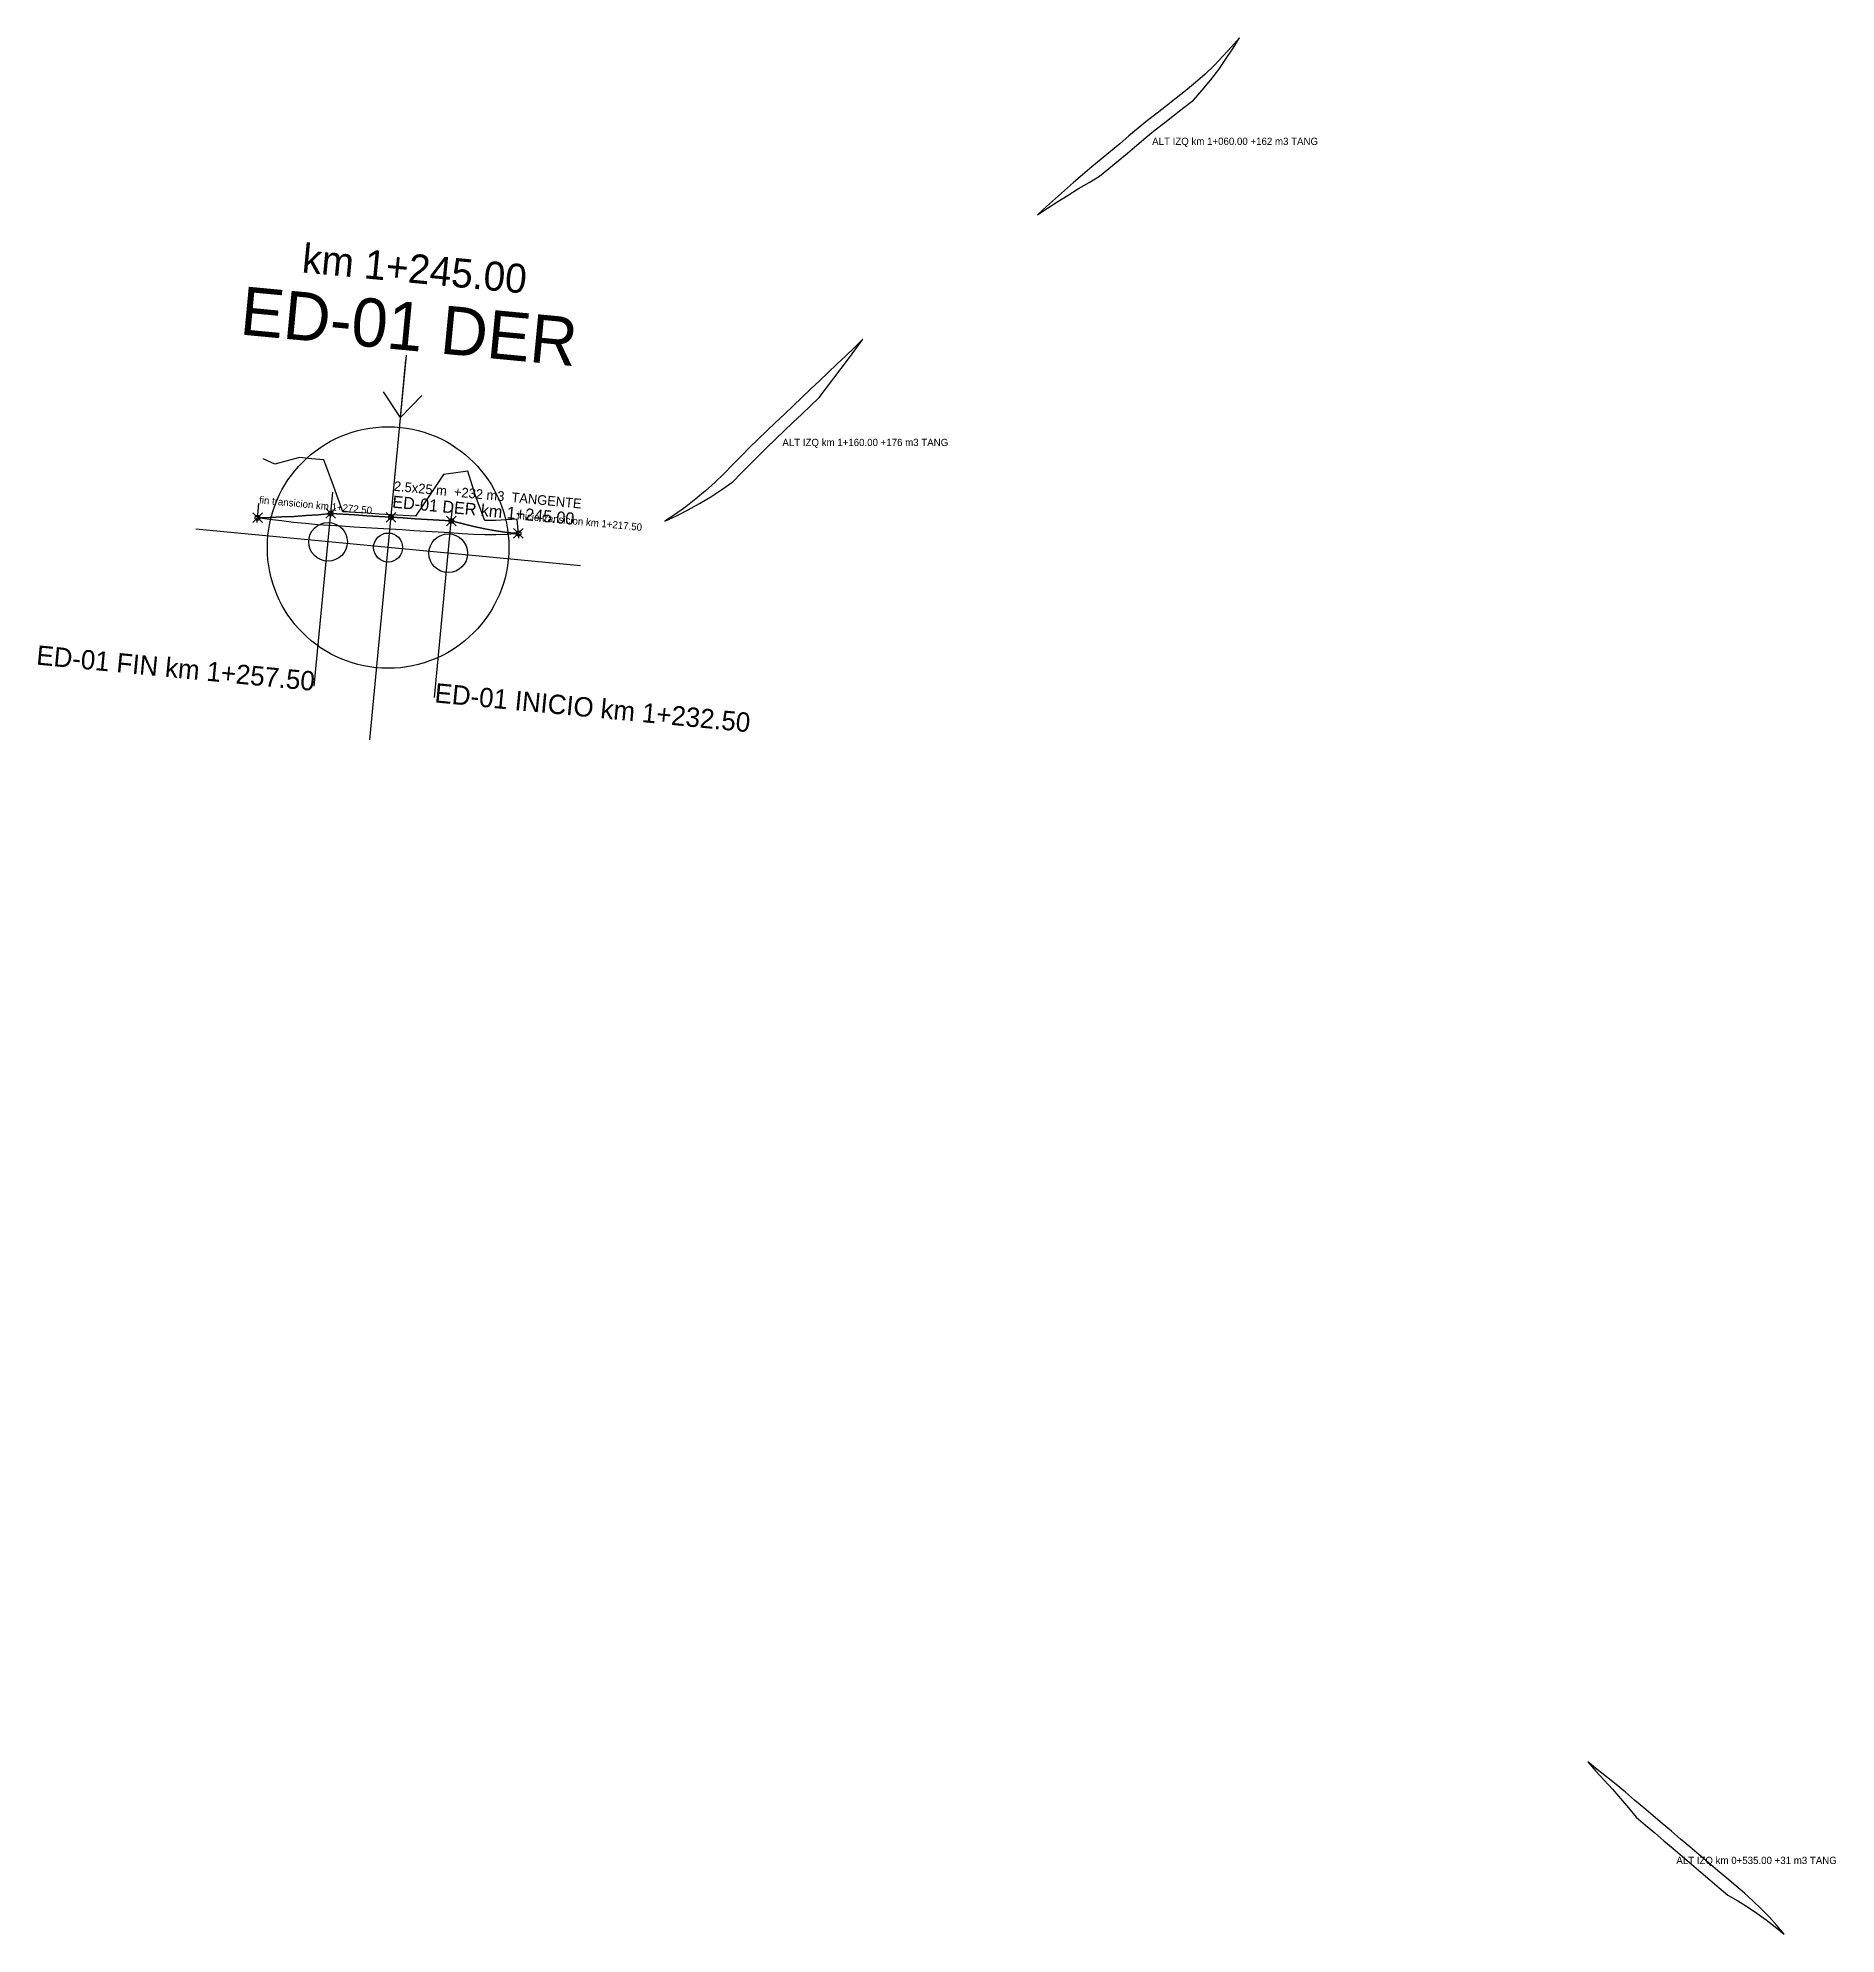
# Model space of a CAD drawing. Extents: x 598419 to 612853, y 9471396 to 9478612.
# Drawn here: x 612481.1 to 612853.4, y 9472425.2 to 9472817.7 of the extents above; entities that cross this region are included whole.
import ezdxf
from ezdxf.enums import TextEntityAlignment as Align

# ---------------------------------------------------------------- set-up
doc = ezdxf.new("R2010")
doc.units = 0
doc.header["$PDMODE"] = 35
doc.header["$PDSIZE"] = 1
for name, color, linetype in [('ENSANCHE_ALTERNATIVAS', 8, 'CONTINUOUS'), ('ENSANCHE_DER', 5, 'CONTINUOUS'), ('ENSANCHE_DER_BORDE_3D', 5, 'CONTINUOUS'), ('ENSANCHE_DER_MARCA', 5, 'CONTINUOUS'), ('ENSANCHE_DER_PUNTOS', 5, 'CONTINUOUS'), ('ENSANCHE_DER_TALUD', 5, 'CONTINUOUS'), ('ENSANCHE_DER_TEXTO', 5, 'CONTINUOUS')]:
    doc.layers.add(name, color=color, linetype=linetype)

msp = doc.modelspace()

# ---------------------------------------------------------------- texts
at = {"layer": 'ENSANCHE_ALTERNATIVAS'}
for s, p in [('ALT IZQ km 1+060.00 +162 m3 TANG', (612711.7617, 9472795.5075)), ('ALT IZQ km 1+160.00 +176 m3 TANG', (612635.2004, 9472733.1859)), ('ALT IZQ km 0+535.00 +31 m3 TANG', (612820.2794, 9472439.7072))]:
    msp.add_text(s, height=1.5, dxfattribs=at).set_placement(p)
at = {"layer": 'ENSANCHE_DER_MARCA'}
for s, height, p in [('km 1+245.00', 6, (612558.783, 9472766.9363)), ('ED-01 DER', 10, (612557.4587, 9472752.999))]:
    msp.add_text(s, height=height, rotation=-5.4276, dxfattribs=at).set_placement(p, align=Align.CENTER)
msp.add_text('ED-01 FIN km 1+257.50', height=4, rotation=-5.4276, dxfattribs=at).set_placement((612538.2044, 9472682.5042), align=Align.RIGHT)
msp.add_text('ED-01 INICIO km 1+232.50', height=4, rotation=-5.4276, dxfattribs=at).set_placement((612563.0923, 9472680.1395))
at = {"layer": 'ENSANCHE_DER_TEXTO'}
for s, height, p in [('2.5x25 m  +232 m3  TANGENTE', 2, (612554.6972, 9472723.9347)), ('fin transicion km 1+272.50', 1.5, (612526.825, 9472721.3211)), ('ED-01 DER km 1+245.00', 2.5, (612554.3662, 9472720.4504)), ('inicio transicion km 1+217.50', 1.5, (612580.2668, 9472718.0749))]:
    msp.add_text(s, height=height, rotation=-5.4276, dxfattribs=at).set_placement(p)

# ---------------------------------------------------------------- linework, layer by layer
at = {"layer": 'ENSANCHE_ALTERNATIVAS'}
for points in [[(612729.8686, 9472817.6571), (612728.1907, 9472815.802), (612726.4818, 9472813.9339), (612724.641, 9472812.0074), (612722.7192, 9472810.1668), (612720.7344, 9472808.4004), (612718.6916, 9472806.712), (612716.7218, 9472805.1705), (612714.7492, 9472803.6324), (612712.7765, 9472802.0944), (612710.8063, 9472800.5534), (612708.8781, 9472798.9621), (612706.9588, 9472797.3601), (612705.0396, 9472795.7581), (612703.1203, 9472794.156), (612701.2011, 9472792.554), (612699.2818, 9472790.952), (612697.3626, 9472789.35), (612695.4503, 9472787.7396), (612693.5845, 9472786.0736), (612691.7186, 9472784.4076), (612689.8528, 9472782.7416), (612687.9869, 9472781.0756), (612687.9869, 9472781.0756), (612690.1198, 9472782.4217), (612692.2526, 9472783.7679), (612694.3855, 9472785.114), (612696.5183, 9472786.4601), (612698.6976, 9472787.7506), (612700.8839, 9472789.0327), (612702.8031, 9472790.6348), (612704.7224, 9472792.2368), (612706.6416, 9472793.8388), (612708.5609, 9472795.4408), (612710.4801, 9472797.0429), (612712.4083, 9472798.6342), (612714.3785, 9472800.1751), (612716.3512, 9472801.7132), (612718.3238, 9472803.2512), (612720.2936, 9472804.7927), (612722.1334, 9472806.8567), (612723.8889, 9472808.9796), (612725.5546, 9472811.1543), (612727.114, 9472813.391), (612728.5089, 9472815.5329), (612729.8686, 9472817.6571)], [(612651.8721, 9472755.2744), (612650.1231, 9472753.576), (612648.3101, 9472751.8527), (612646.4971, 9472750.1293), (612644.6841, 9472748.4059), (612642.8711, 9472746.6826), (612641.0581, 9472744.9592), (612639.2451, 9472743.2358), (612637.4321, 9472741.5125), (612635.6191, 9472739.7891), (612633.8061, 9472738.0657), (612631.9931, 9472736.3424), (612630.1801, 9472734.619), (612628.4006, 9472732.8627), (612626.647, 9472731.0809), (612624.8933, 9472729.2991), (612623.1367, 9472727.5143), (612621.2561, 9472725.6803), (612619.3064, 9472723.92), (612617.2905, 9472722.236), (612615.2113, 9472720.6308), (612613.0719, 9472719.1067), (612610.8755, 9472717.666), (612610.8755, 9472717.666), (612613.3071, 9472718.7628), (612615.7078, 9472719.9615), (612618.0733, 9472721.2615), (612620.3993, 9472722.6617), (612622.6817, 9472724.1611), (612624.9162, 9472725.7583), (612626.6752, 9472727.5455), (612628.4288, 9472729.3273), (612630.1824, 9472731.1091), (612631.9619, 9472732.8654), (612633.7749, 9472734.5888), (612635.5879, 9472736.3121), (612637.4009, 9472738.0355), (612639.2139, 9472739.7589), (612641.0269, 9472741.4822), (612642.8399, 9472743.2056), (612644.3559, 9472745.2212), (612645.872, 9472747.2369), (612647.388, 9472749.2525), (612648.904, 9472751.2681), (612650.42, 9472753.2838), (612651.8721, 9472755.2744)], [(612842.5998, 9472425.2043), (612841.0602, 9472427.0002), (612839.4666, 9472428.7483), (612837.8172, 9472430.4439), (612836.1166, 9472432.0881), (612834.3661, 9472433.6791), (612832.5652, 9472435.2129), (612830.7021, 9472436.7527), (612828.7959, 9472438.3724), (612826.8898, 9472439.9922), (612824.9836, 9472441.6119), (612823.0774, 9472443.2316), (612821.1713, 9472444.8513), (612819.2651, 9472446.471), (612817.359, 9472448.0908), (612815.4528, 9472449.7105), (612813.5466, 9472451.3302), (612811.6405, 9472452.9499), (612809.7343, 9472454.5696), (612807.8085, 9472456.1645), (612805.8505, 9472457.719), (612803.8925, 9472459.2735), (612801.9345, 9472460.8279), (612801.9345, 9472460.8279), (612803.6334, 9472458.9471), (612805.3323, 9472457.0663), (612807.0312, 9472455.1856), (612808.698, 9472453.2643), (612810.3451, 9472451.3183), (612811.9922, 9472449.3722), (612813.8983, 9472447.7525), (612815.8045, 9472446.1328), (612817.7107, 9472444.5131), (612819.6168, 9472442.8933), (612821.523, 9472441.2736), (612823.4292, 9472439.6539), (612825.3353, 9472438.0342), (612827.2415, 9472436.4145), (612829.1476, 9472434.7947), (612830.9731, 9472433.2854), (612832.9898, 9472432.1151), (612834.977, 9472430.8719), (612836.9344, 9472429.5589), (612838.8599, 9472428.177), (612840.7481, 9472426.7241), (612842.5998, 9472425.2043)]]:
    msp.add_lwpolyline(points, close=True, dxfattribs=at)
at = {"layer": 'ENSANCHE_DER'}
msp.add_lwpolyline([(612580.5656, 9472715.0898), (612578.2387, 9472714.9019), (612575.9064, 9472714.802), (612573.572, 9472714.7954), (612571.239, 9472714.8766), (612568.9107, 9472715.0453), (612566.4239, 9472715.203), (612563.9272, 9472715.3565), (612561.4305, 9472715.51), (612558.9339, 9472715.6635), (612556.4372, 9472715.817), (612553.9405, 9472715.9705), (612551.4438, 9472716.1241), (612548.9472, 9472716.2776), (612546.4505, 9472716.4311), (612543.9538, 9472716.5846), (612541.4571, 9472716.7381), (612538.9605, 9472716.8924), (612536.4712, 9472717.1234), (612533.984, 9472717.3763), (612531.5031, 9472717.6957), (612529.0222, 9472718.0151), (612526.5413, 9472718.3346), (612526.5413, 9472718.3346), (612529.0616, 9472718.4299), (612531.5819, 9472718.5253), (612534.1022, 9472718.6207), (612536.6289, 9472718.7825), (612539.1576, 9472718.9663), (612541.6936, 9472719.2269), (612544.1903, 9472719.0734), (612546.687, 9472718.9199), (612549.1836, 9472718.7664), (612551.6803, 9472718.6128), (612554.177, 9472718.4593), (612556.6736, 9472718.3058), (612559.1703, 9472718.1523), (612561.667, 9472717.9988), (612564.1637, 9472717.8453), (612566.6603, 9472717.6918), (612569.1032, 9472717.1197), (612571.3291, 9472716.5408), (612573.5915, 9472716.0452), (612575.8874, 9472715.6352), (612578.2132, 9472715.3178), (612580.5656, 9472715.0898)], close=True, dxfattribs=at)
at = {"layer": 'ENSANCHE_DER_BORDE_3D'}
msp.add_polyline3d([(612580.5656, 9472715.0898, 1394.1833), (612578.2132, 9472715.3178, 1393.9905), (612575.8874, 9472715.6352, 1393.7978), (612573.5915, 9472716.0452, 1393.605), (612571.3291, 9472716.5408, 1393.4123), (612569.1032, 9472717.1197, 1393.2195), (612566.6603, 9472717.6918, 1393.0283), (612564.1637, 9472717.8453, 1392.8456), (612561.667, 9472717.9988, 1392.6628), (612559.1703, 9472718.1523, 1392.48), (612556.6736, 9472718.3058, 1392.2973), (612554.177, 9472718.4593, 1392.1145), (612551.6803, 9472718.6128, 1391.9318), (612549.1836, 9472718.7664, 1391.749), (612546.687, 9472718.9199, 1391.5662), (612544.1903, 9472719.0734, 1391.3835), (612541.6936, 9472719.2269, 1391.2007), (612539.1576, 9472718.9663, 1391.0263), (612536.6289, 9472718.7825, 1390.8503), (612534.1022, 9472718.6207, 1390.6738), (612531.5819, 9472718.5253, 1390.4958), (612529.0616, 9472718.4299, 1390.3176), (612526.5413, 9472718.3346, 1390.1391)], dxfattribs=at)
at = {"layer": 'ENSANCHE_DER_MARCA'}
for p, q in [((612549.7971, 9472672.3622), (612557.3641, 9472752.0035)), ((612556.1345, 9472739.0618), (612557.2696, 9472751.008)), ((612556.1345, 9472739.0618), (612552.6254, 9472744.4177)), ((612556.1345, 9472739.0618), (612560.5895, 9472743.661)), ((612538.299, 9472683.4997), (612542.1114, 9472723.6238)), ((612526.4467, 9472717.3391), (612526.825, 9472721.3211)), ((612563.1869, 9472681.135), (612566.9993, 9472721.2591)), ((612593.4013, 9472708.3993), (612513.76, 9472715.9664)), ((612580.6652, 9472714.0947), (612580.2668, 9472718.0749))]:
    msp.add_line(p, q, dxfattribs=at)
for centre, radius in [((612553.5806, 9472712.1829), 25), ((612541.1367, 9472713.3652), 4), ((612553.5806, 9472712.1829), 3), ((612566.0246, 9472711.0005), 4)]:
    msp.add_circle(centre, radius, dxfattribs=at)
at = {"layer": 'ENSANCHE_DER_PUNTOS'}
for p in [(612541.6936, 9472719.2269, 1391.2007), (612526.5413, 9472718.3346, 1390.1391), (612554.177, 9472718.4593, 1392.1145), (612566.6603, 9472717.6918, 1393.0283), (612580.5656, 9472715.0898, 1394.1833)]:
    msp.add_point(p, dxfattribs=at)
at = {"layer": 'ENSANCHE_DER_TALUD'}
msp.add_lwpolyline([(612580.2669, 9472718.0739), (612578.0549, 9472717.8963), (612575.8379, 9472717.803), (612573.6189, 9472717.795), (612571.6714, 9472722.8638), (612570.112, 9472727.9896), (612567.606, 9472727.6443), (612565.0623, 9472727.3027), (612562.1399, 9472722.9764), (612559.2176, 9472718.6501), (612556.7209, 9472718.8036), (612554.2243, 9472718.9571), (612551.7276, 9472719.1106), (612549.2309, 9472719.2641), (612546.7342, 9472719.4176), (612544.2376, 9472719.5711), (612542.2375, 9472724.9515), (612540.2375, 9472730.3318), (612537.7492, 9472730.5738), (612535.2609, 9472730.8158), (612532.6854, 9472730.1397), (612530.1099, 9472729.4636), (612527.7, 9472730.5296)], dxfattribs=at)

msp.set_redraw_order([(e.dxf.handle, doc.entitydb.next_handle()) for e in msp.query("TEXT MTEXT ATTDEF DIMENSION ARC_DIMENSION")])  # texts and dimensions are drawn at this point

doc.saveas('drawing.dxf')
